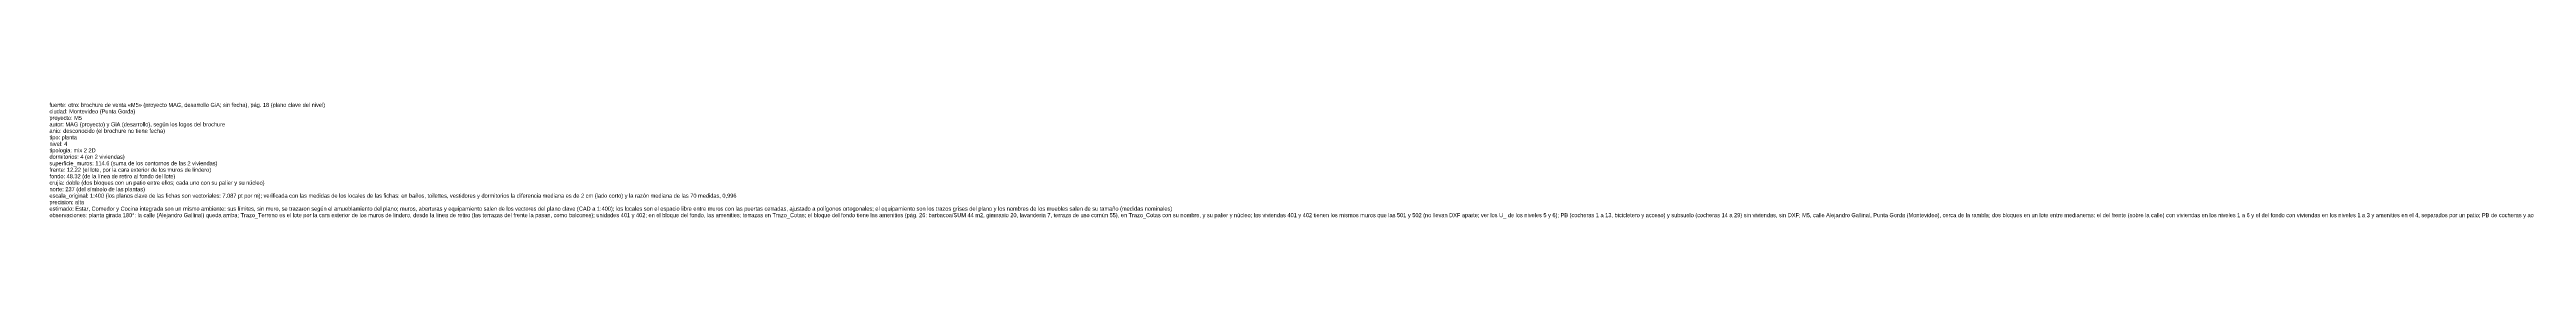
# Model space of a CAD drawing. Header units: metres. Extents: x 0 to 167, y 0 to 49.
# Drawn here: x 15.2 to 167.5, y 41.4 to 48.6 of the extents above; entities that cross this region are included whole.
import ezdxf

# ---------------------------------------------------------------- set-up
doc = ezdxf.new("R2010")
doc.units = ezdxf.units.M
doc.layers.add('Trazo_Datos', color=7, linetype='Continuous')

msp = doc.modelspace()

# ---------------------------------------------------------------- texts
at = {"layer": 'Trazo_Datos'}
for s, p in [('fuente: otro: brochure de venta «M5» (proyecto MAG, desarrollo GiA; sin fecha), pág. 18 (plano clave del nivel)', (15.22, 48.32)), ('ciudad: Montevideo (Punta Gorda)', (15.22, 47.92)), ('autor: MAG (proyecto) y GiA (desarrollo), según los logos del brochure', (15.22, 47.12)), ('proyecto: M5', (15.22, 47.52)), ('anio: desconocido (el brochure no tiene fecha)', (15.22, 46.72)), ('tipo: planta', (15.22, 46.32)), ('tipologia: mix 2 2D', (15.22, 45.52)), ('nivel: 4', (15.22, 45.92)), ('frente: 12.22 (el lote, por la cara exterior de los muros de lindero)', (15.22, 44.32)), ('fondo: 48.32 (de la línea de retiro al fondo del lote)', (15.22, 43.92)), ('dormitorios: 4 (en 2 viviendas)', (15.22, 45.12)), ('superficie_muros: 114.6 (suma de los contornos de las 2 viviendas)', (15.22, 44.72)), ('crujia: doble (dos bloques con un patio entre ellos; cada uno con su palier y su núcleo)', (15.22, 43.52)), ('escala_original: 1:400 (los planos clave de las fichas son vectoriales: 7,087 pt por m); verificada con las medidas de los locales de las fichas: en baños, toilettes, vestidores y dormitorios la diferencia mediana es de 2 cm (lado corto) y la razón mediana de las 70 medidas, 0,996', (15.22, 42.72)), ('norte: 237 (del símbolo de las plantas)', (15.22, 43.12)), ('estimado: Estar, Comedor y Cocina integrada son un mismo ambiente: sus límites, sin muro, se trazaron según el amueblamiento del plano; muros, aberturas y equipamiento salen de los vectores del plano clave (CAD a 1:400); los locales son el espacio libre entre muros con las puertas cerradas, ajustado a polígonos ortogonales; el equipamiento son los trazos grises del plano y los nombres de los muebles salen de su tamaño (medidas nominales)', (15.22, 41.92)), ('observaciones: planta girada 180°: la calle (Alejandro Gallinal) queda arriba; Trazo_Terreno es el lote por la cara exterior de los muros de lindero, desde la línea de retiro (las terrazas del frente la pasan, como balcones); unidades 401 y 402; en el bloque del fondo, las amenities; terrazas en Trazo_Cotas; el bloque del fondo tiene las amenities (pág. 26: barbacoa/SUM 44 m2, gimnasio 20, lavandería 7, terraza de uso común 55), en Trazo_Cotas con su nombre, y su palier y núcleo; las viviendas 401 y 402 tienen los mismos muros que las 501 y 502 (no llevan DXF aparte; ver los U_ de los niveles 5 y 6); PB (cocheras 1 a 13, bicicletero y acceso) y subsuelo (cocheras 14 a 29) sin viviendas, sin DXF; M5, calle Alejandro Gallinal, Punta Gorda (Montevideo), cerca de la rambla; dos bloques en un lote entre medianeras: el del frente (sobre la calle) con viviendas en los niveles 1 a 6 y el del fondo con viviendas en los niveles 1 a 3 y amenities en el 4, separados por un patio; PB de cocheras y acceso, y subsuelo de cocheras', (15.22, 41.52)), ('precision: alta', (15.22, 42.32))]:
    msp.add_text(s, height=0.25, dxfattribs=at).set_placement(p)

doc.saveas('drawing.dxf')
